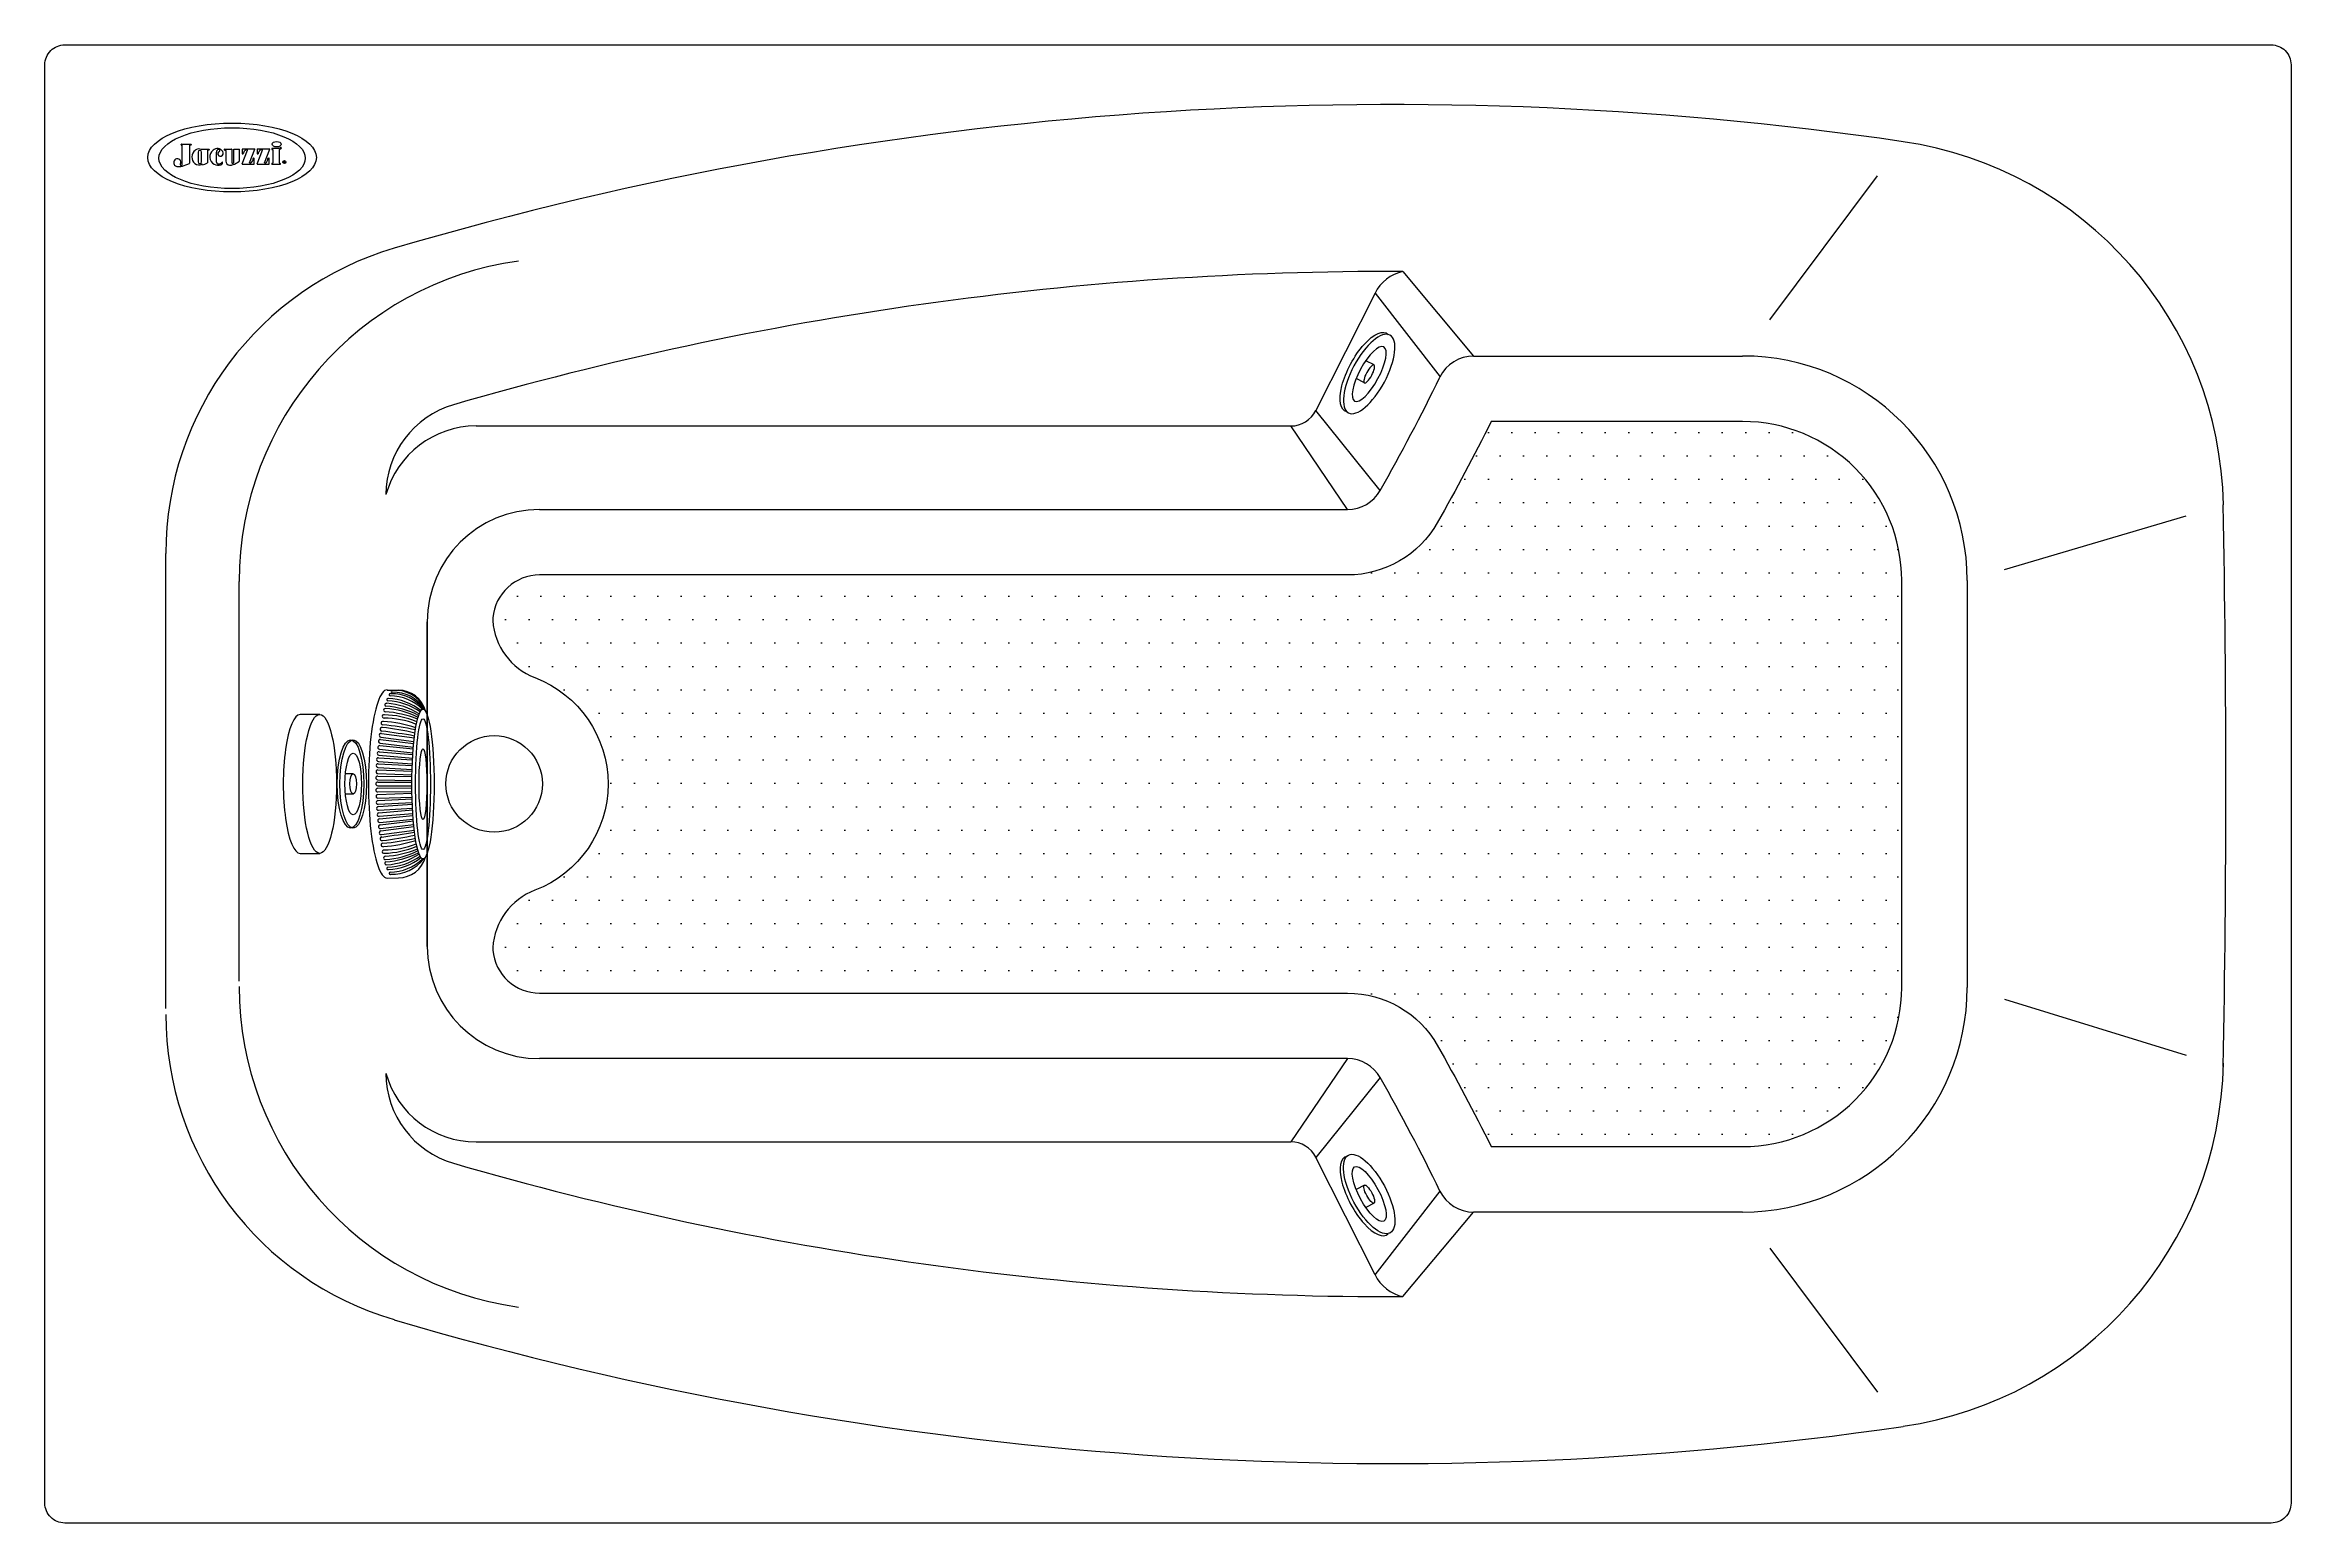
# Model space of a CAD drawing. Header units: millimetres. Extents: x -1273.31 to -1272.11, y 2247.12 to 2247.91.
import ezdxf
from ezdxf.enums import TextEntityAlignment as Align

# ---------------------------------------------------------------- set-up
doc = ezdxf.new("R2010")
doc.units = ezdxf.units.MM
doc.header["$LTSCALE"] = 10
doc.layers.add('jacuzzi', color=1, linetype='Continuous')
doc.layers.add('LCOTA02', color=1, linetype='Continuous')
doc.styles.add('ROMANS', font='romans', dxfattribs={"height": 4})

# ---------------------------------------------------------------- blocks, each defined once
blk = doc.blocks.new('A$C71D54D85')
at = {"color": 1}
for p, q in [((78.3, 110.3), (78.3, 111.4)), ((79.1, 112.2), (100.7, 112.2)), ((79.9, 109.5), (79.1, 109.5)), ((80.7, 64), (80.7, 108.7)), ((100.7, 109.5), (98, 109.5)), ((98, 109.5), (98, 67.5)), ((101.6, 111.4), (101.6, 110.3)), ((126.3, 99.5), (126.3, 99.8)), ((127.1, 100.6), (143, 100.6)), ((143, 97.9), (140.8, 97.9)), ((143.8, 99.8), (143.8, 98.7)), ((160.9, 70.1), (160.9, 93.1)), ((175.5, 66.7), (175.5, 69.5)), ((180.2, 98.4), (180.2, 100.2)), ((180.6, 100.6), (196.5, 100.6)), ((180.6, 98), (182.5, 98)), ((182.9, 97.6), (182.9, 72.5)), ((202, 100.6), (214.9, 100.6)), ((221.7, 65.9), (234, 97.9)), ((221.8, 100.4), (221.8, 89.5)), ((222.2, 100.8), (250.8, 100.8)), ((222.2, 89.1), (223.7, 89.1)), ((222.2, 65.2), (249.5, 65.2)), ((238.7, 67.9), (251.2, 100.2)), ((247.7, 79.1), (249.5, 79.1)), ((249.9, 65.4), (249.9, 78.7)), ((256.6, 65.9), (268.9, 97.9)), ((256.7, 100.4), (256.7, 89.5)), ((257, 65.2), (284.3, 65.2)), ((257.1, 100.8), (285.6, 100.8)), ((257.1, 89.1), (258.6, 89.1)), ((273.6, 67.9), (286, 100.2)), ((282.5, 79.1), (284.3, 79.1)), ((284.8, 65.4), (284.8, 78.7)), ((291, 65.3), (291, 66.2)), ((291.4, 64.9), (310.7, 64.9)), ((311.1, 65.3), (311.1, 66.1))]:
    blk.add_line(p, q, dxfattribs=at)
blk.add_lwpolyline([(126.1, 70.7), (126.1, 93.4, 1), (117.9, 93.4), (117.9, 70.7, 1)], format="xyb", close=True, dxfattribs=at)
for points in [[(196.9, 100.2), (196.9, 68.8, 0.135484), (197, 68.4, 0.597309), (201.5, 68.6, 0.11277), (201.6, 69), (201.6, 100.2)], [(200.1, 64, 0.062974), (213.8, 71.3, 0.257829), (215.3, 74), (215.3, 100.2)], [(306.9, 102.2), (291.6, 102.2, 0.414214), (291.2, 101.8), (291.2, 99.7, 0.414214), (291.6, 99.3), (292.9, 99.3, -0.414214), (293.3, 98.9), (293.3, 68.2)], [(309, 68.1), (309, 99.5, -0.309408), (309.5, 100.2, 0.090701), (313.4, 102.6, 0.365017), (313.4, 103.1), (313, 103.8, 0.451807), (311.8, 104, -0.178007), (306.7, 102.2)]]:
    blk.add_lwpolyline(points, format="xyb", dxfattribs=at)
blk.add_circle((320.5, 70.1), 3.49, dxfattribs=at)
for centre, radius, start, end in [((79.1, 111.4), 0.803, 90, 180), ((79.1, 110.3), 0.803, 180, 270), ((79.9, 108.7), 0.803, 360, 90), ((100.7, 111.4), 0.803, 360, 90), ((100.7, 110.3), 0.803, 270, 360), ((70, 68.8), 9.29, 122.9803, 234.8089), ((69.2, 67.7), 8, 234.8089, 260.1754), ((69.4, 69.8), 8.1, 329.3882, 123.2376), ((73, 89.8), 30.4, 260.1754, 285.4183), ((78.3, 64.6), 2.66, 297.2029, 316.5289), ((78.3, 64.4), 2.49, 320.2199, 351.1443), ((57.1, 146.7), 89.5, 285.5604, 296.8444), ((97.2, 67.5), 0.803, 298.8232, 360), ((125.9, 99.5), 0.401, 231.4553, 0), ((127.1, 99.8), 0.803, 90, 180), ((140.8, 97.1), 0.803, 90, 180), ((143, 99.8), 0.803, 0, 90), ((143, 98.7), 0.803, 270, 0), ((165.1, 82.3), 19.6, 127.1313, 242.2671), ((164.3, 84.3), 17.5, 88.5996, 128.9527), ((164.9, 81.4), 18.8, 241.6824, 289.3433), ((169.6, 92.9), 8.64, 150.4373, 179.0124), ((165, 69.7), 4.07, 174.0544, 252.5389), ((166.3, 94.4), 5.08, 97.112, 147.2426), ((166.1, 77.3), 11.7, 258.5772, 294.2197), ((170.3, 89.8), 6.07, 110.2833, 290.7343), ((164.1, 87.9), 13.9, 29.5272, 87.5019), ((166.2, 95.2), 4.29, 50.781, 96.3414), ((167.6, 97.3), 1.84, 289.0295, 44.0873), ((166.7, 75.4), 9.65, 295.2704, 324.8584), ((162.5, 82.3), 20.5, 295.0031, 308.9089), ((169.2, 91.3), 7.85, 294.3936, 25.9072), ((175, 69.5), 0.5, 0, 144.8584), ((175, 66.7), 0.5, 309.1312, 0), ((180.6, 100.2), 0.401, 90, 180), ((180.6, 98.4), 0.401, 180, 270), ((182.5, 97.6), 0.401, 0, 90), ((192.3, 72.5), 9.42, 180, 267.9232), ((193.9, 81.5), 18.5, 264.0736, 289.8501), ((196.5, 100.2), 0.401, 0, 90), ((202, 100.2), 0.401, 90, 180), ((214.9, 100.2), 0.401, 0, 90), ((222.2, 65.7), 0.5, 158.9296, 270), ((222.2, 100.4), 0.401, 90, 180), ((222.2, 89.5), 0.401, 180, 270), ((223.7, 89.5), 0.401, 270, 355.0588), ((235.3, 88.5), 11.3, 130.1573, 175.0588), ((232.5, 91.7), 7.01, 80.3374, 129.0048), ((233.6, 98.1), 0.5, 338.9296, 80.3374), ((239.2, 67.7), 0.5, 158.9296, 274.0743), ((238.4, 77.9), 10.7, 274.0743, 281.2218), ((235.7, 77.8), 11.5, 294.8275, 3.7772), ((247.7, 78.6), 0.5, 90, 183.7772), ((249.5, 78.7), 0.401, 0, 90), ((249.5, 65.7), 0.401, 270, 0), ((250.8, 100.4), 0.401, 338.9296, 90), ((257, 65.7), 0.5, 158.9296, 270), ((257.1, 100.4), 0.401, 90, 180), ((257.1, 89.5), 0.401, 180, 270), ((258.6, 89.5), 0.401, 270, 355.0588), ((270.2, 88.5), 11.3, 130.1573, 175.0588), ((267.3, 91.7), 7.01, 80.3374, 129.0048), ((268.4, 98.1), 0.5, 338.9296, 80.3374), ((274, 67.7), 0.5, 158.9296, 274.0743), ((273.3, 77.9), 10.7, 274.0743, 281.2218), ((270.5, 77.8), 11.5, 294.8275, 3.7772), ((282.5, 78.6), 0.5, 90, 183.7772), ((284.3, 78.7), 0.401, 0, 90), ((284.3, 65.7), 0.401, 270, 0), ((285.6, 100.4), 0.401, 338.9296, 90), ((291.4, 66.2), 0.401, 82.1724, 180), ((291.4, 65.3), 0.401, 180, 270), ((291.7, 68.2), 1.61, 262.1724, 0), ((310.6, 68.1), 1.61, 180, 273.6112), ((310.7, 66.1), 0.401, 0, 93.6112), ((310.7, 65.3), 0.401, 270, 0)]:
    blk.add_arc(centre, radius, start, end, dxfattribs=at)
for centre, major_axis, ratio in [((197.8, 79.2), (-171.8, 0), 0.415223), ((302.5, 111.9), (-10.3, 0), 0.621803)]:
    blk.add_ellipse(centre, major_axis=major_axis, ratio=ratio, dxfattribs=at)
at = {"layer": 'LCOTA02'}
for p, q in [((127.1, 65.8), (127.1, 63.7)), ((140, 97.1), (140, 68))]:
    blk.add_line(p, q, dxfattribs=at)
for centre, radius, start, end in [((78, 64.6), 2, 149.3882, 195.7752), ((78.9, 64.9), 2.92, 195.7752, 246.1283), ((78.6, 64), 2, 246.1283, 297.2029), ((122.7, 82), 19.4, 126.3033, 231.4856), ((119.6, 76.9), 13.4, 228.3999, 304.2305), ((119.5, 88.6), 12.3, 59.9231, 132.2761), ((123.5, 96.5), 32.9, 276.286, 300.0862)]:
    blk.add_arc(centre, radius, start, end, dxfattribs=at)
blk.add_ellipse((197.8, 80.8), major_axis=(-197.8, 0), ratio=0.408776, dxfattribs=at)
at = {"color": 1, "style": 'ROMANS'}
blk.add_text('R', height=3.5, dxfattribs=at).set_placement((320.5, 70.1), align=Align.MIDDLE_CENTER)
blk = doc.blocks.new('A$C64DC4944')
at = {"layer": 'LCOTA02'}
for p, q in [((1, 10.05), (1.61, 10.04)), ((1, 10.05), (1.61, 10.04)), ((0.63, 7.21), (2.41, 6.99)), ((0.65, 7.4), (2.42, 7.19)), ((0.67, 7.53), (2.43, 7.29)), ((0.7, 7.73), (2.46, 7.49)), ((0.53, 6.1), (2.35, 6.01)), ((0.54, 6.23), (2.35, 6.11)), ((0.55, 6.43), (2.36, 6.31)), ((0.56, 6.56), (2.37, 6.4)), ((0.58, 6.75), (2.38, 6.6)), ((0.59, 6.88), (2.38, 6.7)), ((0.61, 7.08), (2.4, 6.9)), ((0.5, 5.45), (2.33, 5.42)), ((0.5, 5.25), (2.33, 5.22)), ((0.5, 5.12), (2.33, 5.12)), ((0.5, 4.93), (2.33, 4.93)), ((0.5, 4.8), (2.33, 4.83)), ((0.51, 5.78), (2.34, 5.72)), ((0.51, 5.58), (2.33, 5.52)), ((0.52, 5.91), (2.34, 5.81)), ((0.5, 4.6), (2.33, 4.63)), ((0.51, 4.47), (2.33, 4.53)), ((0.51, 4.27), (2.34, 4.33)), ((0.52, 4.14), (2.34, 4.24)), ((0.53, 3.95), (2.35, 4.04)), ((0.54, 3.82), (2.35, 3.94)), ((0.55, 3.62), (2.36, 3.74)), ((0.56, 3.49), (2.37, 3.65)), ((0.58, 3.3), (2.38, 3.45)), ((0.59, 3.17), (2.38, 3.35)), ((0.61, 2.97), (2.4, 3.15)), ((0.63, 2.84), (2.41, 3.06)), ((0.65, 2.65), (2.42, 2.86)), ((0.67, 2.52), (2.43, 2.76)), ((0.7, 2.32), (2.46, 2.56)), ((1, 0), (1.61, 0.01))]:
    blk.add_line(p, q, dxfattribs=at)
for centre, radius, start, end in [((1.17, 9.8), 0.0615, 68.3204, 262.6804), ((1.17, 7.3), 2.43, 44.3309, 90.2321), ((1.25, 7.67), 2.18, 37.8314, 91.6456), ((1.27, 9.97), 0.0437, 95.1947, 269.2796), ((1.48, 8.38), 1.65, 23.122, 97.4137), ((1.4, 8.12), 1.81, 29.4273, 93.9522), ((1.6, 8.54), 1.5, 15.4909, 89.5), ((0.83, 8.64), 0.0886, 70.0987, 280.7386), ((0.9, 8.97), 0.0853, 77.1949, 270.3983), ((0.81, 3.81), 4.74, 68.2863, 89.644), ((0.81, 4.32), 4.4, 66.1373, 89.444), ((0.96, 9.26), 0.0777, 73.1915, 257.3605), ((0.5, 3.09), 5.81, 68.528, 86.0922), ((0.67, 4.8), 4.27, 62.3198, 86.6528), ((0.56, 4.48), 4.72, 63.2328, 85.4084), ((0.73, 5.64), 3.71, 57.5492, 86.0418), ((1.05, 9.54), 0.0615, 68.3204, 262.6804), ((0.87, 6.16), 3.32, 55.1075, 86.9796), ((0.99, 6.71), 2.88, 50.6805, 88.3252), ((0.64, 7.31), 0.0971, 80.818, 264.7502), ((0.68, 7.63), 0.0966, 79.3777, 264.0441), ((0.73, 7.95), 0.0962, 77.9164, 263.337), ((0.78, 8.28), 0.0957, 76.4345, 262.6285), ((-5.35, -37.79), 46.05, 80.2208, 82.4284), ((-0.81, -6.43), 14.56, 76.9086, 83.8716), ((-0.02, -2.86), 11.07, 76.75, 85.9055), ((0.27, 0.94), 7.45, 72.2851, 85.8848), ((0.52, 6.01), 0.099, 86.3618, 267.5776), ((0.54, 6.33), 0.0985, 85.009, 266.8693), ((0.57, 6.66), 0.098, 83.6339, 266.1623), ((0.6, 6.98), 0.0976, 82.2368, 265.4561), ((0.5, 5.35), 0.1, 89, 269), ((0.5, 5.03), 0.1, 90, 270), ((0.51, 5.68), 0.0995, 87.6922, 268.2877), ((0.5, 4.7), 0.1, 91, 271), ((0.51, 4.37), 0.0995, 91.7123, 272.3078), ((0.52, 4.04), 0.099, 92.4224, 273.6382), ((0.54, 3.72), 0.0985, 93.1307, 274.991), ((0.57, 3.39), 0.098, 93.8377, 276.3661), ((0.6, 3.07), 0.0976, 94.5439, 277.7632), ((0.64, 2.74), 0.0971, 95.2498, 279.182), ((0.68, 2.42), 0.0966, 95.9559, 280.6223), ((-5.35, 47.84), 46.05, 277.5716, 279.7791), ((0.73, 2.1), 0.0962, 96.663, 282.0836), ((0.78, 1.77), 0.0957, 97.3715, 283.5655), ((0.83, 1.41), 0.0886, 79.2614, 289.9013), ((-0.81, 16.48), 14.56, 276.1284, 283.0908), ((-0.02, 12.91), 11.07, 274.0945, 283.2492), ((0.27, 9.11), 7.45, 274.1152, 287.7136), ((0.81, 6.24), 4.74, 270.356, 291.7114), ((0.81, 5.73), 4.4, 270.556, 293.8599), ((0.5, 6.96), 5.81, 273.9078, 291.4695), ((0.67, 5.25), 4.27, 273.3472, 297.6765), ((0.56, 5.57), 4.72, 274.5916, 296.7633), ((0.73, 4.41), 3.71, 273.9582, 302.4452), ((0.9, 1.08), 0.0853, 89.6017, 282.8051), ((0.96, 0.79), 0.0777, 102.6395, 286.8085), ((1.05, 0.51), 0.0615, 97.3196, 291.6796), ((0.87, 3.89), 3.32, 273.0204, 304.8844), ((0.99, 3.34), 2.88, 271.6748, 309.1263), ((1.17, 0.25), 0.0615, 97.3196, 291.6796), ((1.17, 2.75), 2.43, 269.7679, 315.0739), ((1.25, 2.38), 2.18, 268.3544, 322.1082), ((1.6, 1.51), 1.5, 270.5, 344.4472)]:
    blk.add_arc(centre, radius, start, end, dxfattribs=at)
blk.add_ellipse((1, 5.03), major_axis=(0, 5.03), ratio=0.198307, start_param=6.281174, end_param=9.428239, dxfattribs=at)
for major_axis, ratio in [((0, 4), 0.1484), ((0, 3.49), 0.114375), ((0, 1.89), 0.112344)]:
    blk.add_ellipse((2.92, 5.02), major_axis=major_axis, ratio=ratio, dxfattribs=at)

msp = doc.modelspace()

# ---------------------------------------------------------------- hatches: boundary and pattern name
at = {"layer": 'jacuzzi'}
h = msp.add_hatch(dxfattribs=at)
h.set_pattern_fill('DOTS', color=256, scale=0.2, style=0)
h.set_pattern_definition([(0, (-1269.745098, 2246.312115), (0.00625, 0.0125), [0, -0.0125])])
h.paths.add_polyline_path([(-1273.0457, 2247.6235, 0.391216), (-1273.0706, 2247.6005, 0.035129), (-1273.0707, 2247.5991, 0.294017), (-1273.0482, 2247.5686, -0.687916), (-1273.0482, 2247.455, 0.294017), (-1273.0707, 2247.4244, 0.035129), (-1273.0706, 2247.423, 0.391216), (-1273.0457, 2247.4), (-1272.614, 2247.4, -0.270015), (-1272.5661, 2247.3721, -0.01347), (-1272.5373, 2247.318), (-1272.403, 2247.318, 0.414214), (-1272.318, 2247.403), (-1272.318, 2247.6205, 0.414214), (-1272.403, 2247.7055), (-1272.5373, 2247.7055, -0.01347), (-1272.5661, 2247.6514, -0.270015), (-1272.614, 2247.6235)])

# ---------------------------------------------------------------- linework, layer by layer
for p, q in [((-1272.3885, 2247.7598), (-1272.3309, 2247.8368)), ((-1272.5845, 2247.7856), (-1272.5467, 2247.7405)), ((-1272.5993, 2247.774), (-1272.631, 2247.7113)), ((-1272.5993, 2247.774), (-1272.5646, 2247.7293)), ((-1272.5999, 2247.7357), (-1272.6043, 2247.738)), ((-1272.5999, 2247.7357), (-1272.6043, 2247.738)), ((-1272.5467, 2247.7405), (-1272.403, 2247.7405)), ((-1272.605, 2247.7261), (-1272.6094, 2247.7285)), ((-1272.5966, 2247.6687), (-1272.631, 2247.7113)), ((-1273.0796, 2247.7031), (-1272.6444, 2247.7031)), ((-1272.614, 2247.6585), (-1272.6444, 2247.7031)), ((-1273.0457, 2247.6585), (-1272.614, 2247.6585)), ((-1272.2631, 2247.6264), (-1272.1661, 2247.6551)), ((-1273.2454, 2247.3918), (-1273.2454, 2247.635)), ((-1273.2062, 2247.4064), (-1273.2062, 2247.6199)), ((-1272.283, 2247.6205), (-1272.283, 2247.403)), ((-1273.1057, 2247.5985), (-1273.1057, 2247.425)), ((-1273.1057, 2247.425), (-1273.1057, 2247.5985)), ((-1273.1632, 2247.5489), (-1273.1736, 2247.5489)), ((-1273.1453, 2247.5172), (-1273.1494, 2247.5172)), ((-1273.1453, 2247.5063), (-1273.1494, 2247.5063)), ((-1273.1736, 2247.4746), (-1273.1632, 2247.4746)), ((-1272.2631, 2247.3968), (-1272.1661, 2247.3668)), ((-1272.614, 2247.365), (-1273.0457, 2247.365)), ((-1272.614, 2247.365), (-1272.6444, 2247.3205)), ((-1272.5966, 2247.3549), (-1272.631, 2247.3122)), ((-1273.0796, 2247.3205), (-1272.6444, 2247.3205)), ((-1272.5993, 2247.2495), (-1272.631, 2247.3122)), ((-1272.605, 2247.2974), (-1272.6094, 2247.2951)), ((-1272.5993, 2247.2495), (-1272.5646, 2247.2942)), ((-1272.5999, 2247.2878), (-1272.6043, 2247.2855)), ((-1272.5999, 2247.2878), (-1272.6043, 2247.2855)), ((-1272.5845, 2247.2379), (-1272.5467, 2247.283)), ((-1272.403, 2247.283), (-1272.5467, 2247.283)), ((-1272.3885, 2247.2637), (-1272.3309, 2247.1868))]:
    msp.add_line(p, q, dxfattribs=at)
at = {"layer": 'jacuzzi', "color": 3}
msp.add_lwpolyline([(-1272.11, 2247.1274, -0.414214), (-1272.1206, 2247.1168), (-1273.2994, 2247.1168, -0.414214), (-1273.31, 2247.1274), (-1273.31, 2247.8962, -0.414214), (-1273.2994, 2247.9068), (-1272.1206, 2247.9068, -0.414214), (-1272.11, 2247.8962)], format="xyb", close=True, dxfattribs=at)
at = {"layer": 'jacuzzi'}
msp.add_lwpolyline([(-1272.318, 2247.403), (-1272.318, 2247.6205, 0.414214), (-1272.403, 2247.7055), (-1272.5373, 2247.7055, -0.01347), (-1272.5661, 2247.6514, -0.270015), (-1272.614, 2247.6235), (-1273.0457, 2247.6235, 0.391216), (-1273.0706, 2247.6005, 0.035129), (-1273.0707, 2247.5991, 0.294017), (-1273.0482, 2247.5686, -0.687916), (-1273.0482, 2247.455, 0.294017), (-1273.0707, 2247.4244, 0.035129), (-1273.0706, 2247.423, 0.391216), (-1273.0457, 2247.4), (-1272.614, 2247.4, -0.270015), (-1272.5661, 2247.3721, -0.01347), (-1272.5373, 2247.318), (-1272.403, 2247.318, 0.414214)], format="xyb", close=True, dxfattribs=at)
msp.add_circle((-1273.07, 2247.5118), 0.0258, dxfattribs=at)
for centre, radius, start, end in [((-1272.5903, 2245.986), 1.8889, 81.6868, 106.393), ((-1272.3461, 2247.6571), 0.2, 1.1109, 81.6868), ((-1273.0754, 2247.635), 0.17, 106.393, 180), ((-1273.0332, 2247.6199), 0.173, 97.9113, 180), ((-1272.5903, 2245.986), 1.7997, 89.8145, 106.1766), ((-1272.5802, 2247.7649), 0.0212, 101.6803, 154.5642), ((-1272.5467, 2247.7205), 0.02, 90, 154.0011), ((-1272.403, 2247.6205), 0.12, 0, 90), ((-1273.5565, 2248.213), 1.1035, 330.4414, 334.0011), ((-1273.0778, 2247.6664), 0.05, 106.1766, 180), ((-1272.6444, 2247.7181), 0.015, 270, 333.1848), ((-1273.0796, 2247.6531), 0.05, 90, 164.5463), ((-1272.614, 2247.6785), 0.02, 270, 330.4414), ((-1279.8416, 2247.5118), 7.6968, 358.87529, 1.11088), ((-1273.0457, 2247.5985), 0.06, 90, 180), ((-1273.0457, 2247.425), 0.06, 180, 270), ((-1273.0332, 2247.4036), 0.173, 180, 262.0887), ((-1272.403, 2247.403), 0.12, 270, 0), ((-1273.0754, 2247.3886), 0.17, 180, 253.607), ((-1272.614, 2247.345), 0.02, 29.5586, 90), ((-1272.3461, 2247.3664), 0.2, 278.3132, 358.8891), ((-1273.0778, 2247.3571), 0.05, 180, 253.8234), ((-1273.0796, 2247.3705), 0.05, 195.4537, 270), ((-1273.5565, 2246.8105), 1.1035, 25.9989, 29.5586), ((-1272.6444, 2247.3055), 0.015, 26.8152, 90), ((-1272.5903, 2249.0375), 1.7997, 253.8234, 270.1855), ((-1272.5467, 2247.303), 0.02, 205.9989, 270), ((-1272.5802, 2247.2586), 0.0212, 205.4358, 258.3197), ((-1272.5903, 2249.0375), 1.8889, 253.607, 278.3132)]:
    msp.add_arc(centre, radius, start, end, dxfattribs=at)
at = {"layer": 'jacuzzi', "extrusion": (0, 0, -1)}
for centre, major_axis, ratio, start_param, end_param in [((-1272.6043, 2247.7319), (-0.0111, -0.0208), 0.389526, 6.167656, 9.540307), ((-1272.6025, 2247.7309), (0.00257, 0.00479), 0.280284, -3.141592653589793, 3.141592653589793), ((-1272.6025, 2247.7309), (0.00257, 0.00479), 0.280284, -3.141592653589793, 3.141592653589793)]:
    msp.add_ellipse(centre, major_axis=major_axis, ratio=ratio, start_param=start_param, end_param=end_param, dxfattribs=at)
for major_axis, ratio in [((-0.0111, -0.0208), 0.390196), ((-0.0078, -0.0145), 0.321197), ((-0.0078, -0.0145), 0.321197)]:
    msp.add_ellipse((-1272.6025, 2247.7309), major_axis=major_axis, ratio=ratio, dxfattribs=at)
at = {"layer": 'jacuzzi'}
for centre, major_axis, ratio, start_param, end_param in [((-1273.1736, 2247.5118), (0, 0.0371), 0.243478, 0, 3.141593), ((-1273.1453, 2247.5118), (0, 0.00544), 0.323322, 4.712389, 10.995574), ((-1272.6043, 2247.2916), (-0.0111, 0.0208), 0.389526, 6.167656, 9.540307), ((-1272.6025, 2247.2926), (0.00257, -0.00479), 0.280284, -3.141592653589793, 3.141592653589793), ((-1272.6025, 2247.2926), (0.00257, -0.00479), 0.280284, -3.141592653589793, 3.141592653589793)]:
    msp.add_ellipse(centre, major_axis=major_axis, ratio=ratio, start_param=start_param, end_param=end_param, dxfattribs=at)
for centre, major_axis, ratio in [((-1273.1632, 2247.5118), (0, 0.0371), 0.243478), ((-1273.1467, 2247.5118), (0, 0.0236), 0.302367), ((-1273.1453, 2247.5118), (0, 0.0236), 0.302367), ((-1273.1453, 2247.5118), (0, 0.0165), 0.267151), ((-1272.6025, 2247.2926), (-0.0111, 0.0208), 0.390196), ((-1272.6025, 2247.2926), (-0.0078, 0.0145), 0.321197), ((-1272.6025, 2247.2926), (-0.0078, 0.0145), 0.321197)]:
    msp.add_ellipse(centre, major_axis=major_axis, ratio=ratio, dxfattribs=at)

# ---------------------------------------------------------------- block references
for name, p, xscale, yscale, zscale in [('A$C71D54D85', (-1273.255, 2247.8282), 0.0002275911388096574, 0.0002275911388096574, 0.0002275911387827789), ('A$C64DC4944', (-1273.1372, 2247.4615), 0.01000000000021828, 0.01000000000021828, 0.01000000000021828)]:
    msp.add_blockref(name, p, dxfattribs=dict(at, xscale=xscale, yscale=yscale, zscale=zscale))

doc.saveas('drawing.dxf')
